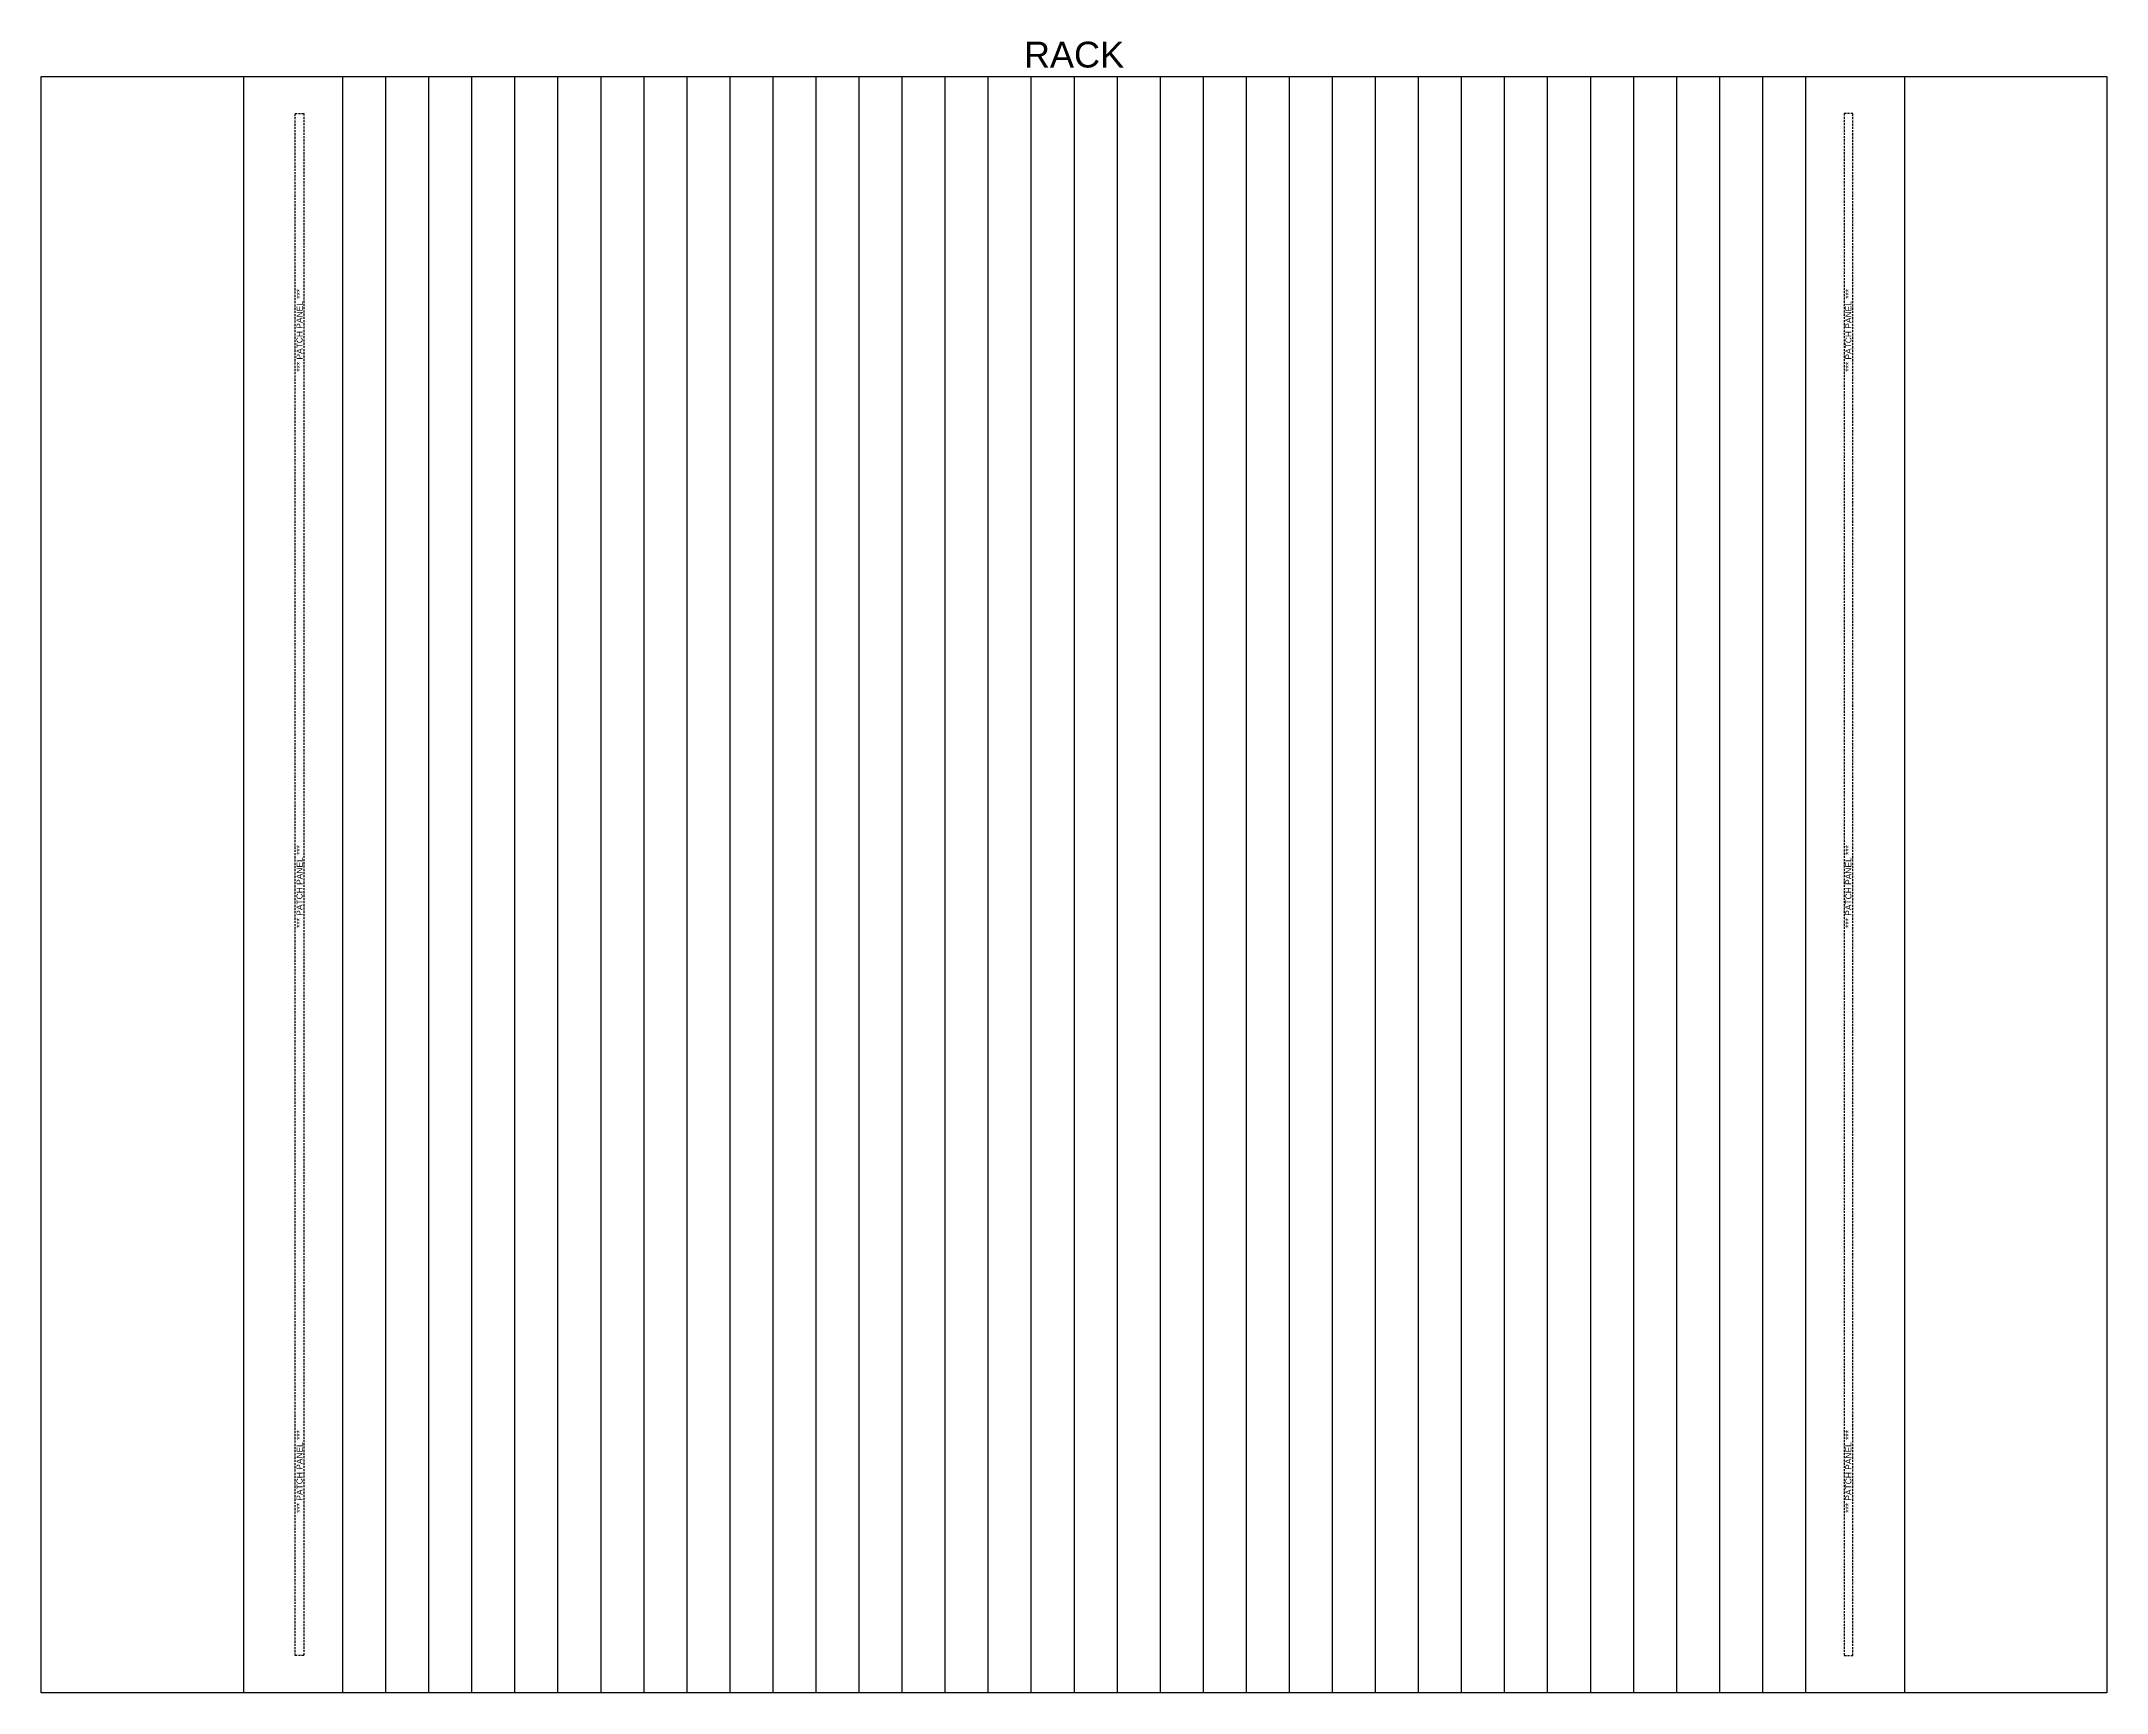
# Model space of a CAD drawing. Header units: millimetres. Extents: x -71336 to -35435, y -26189 to 22712.
# Drawn here: x -68786 to -67586, y -12128 to -11168 of the extents above; entities that cross this region are included whole.
import ezdxf
from ezdxf.enums import TextEntityAlignment as Align

# ---------------------------------------------------------------- set-up
doc = ezdxf.new("R2018")
doc.units = ezdxf.units.MM
doc.linetypes.add('DASHED2', pattern=[0.375, 0.25, -0.125])
for name, color, linetype, plot in [('SC - Guides', 211, 'Continuous', False), ('SC - Titlesheet - Model', 250, 'Continuous', False), ('SC - Xlines', 252, 'Continuous', False)]:
    doc.layers.add(name, color=color, linetype=linetype, plot=plot)
doc.layers.add('SC - Text', color=7, linetype='Continuous')
doc.styles.add('ARIAL', font='arial.ttf')
doc.styles.get("Standard").update_dxf_attribs({"font": 'arial.ttf', "height": 35})

msp = doc.modelspace()

# ---------------------------------------------------------------- texts
at = {"layer": 'SC - Text', "insert": (-68186.022, -11183.854), "char_height": 15, "attachment_point": 8, "style": 'ARIAL'}
msp.add_mtext('\\A1;{\\fSansSerif|b0|i0|c2|p2;\\W1;RACK}', dxfattribs=at)
at = {"layer": 'SC - Text', "char_height": 3.5, "width": 136.51602, "rotation": 90, "style": 'ARIAL'}
for insert, attachment_point in [((-68637.754, -11360.366), 1), ((-67734.291, -11360.366), 7), ((-68637.754, -11683.472), 1), ((-67734.291, -11683.472), 7), ((-68637.754, -12023.264), 1), ((-67734.291, -12023.264), 7)]:
    msp.add_mtext('*** PATCH PANEL ***', dxfattribs=dict(at, insert=insert, attachment_point=attachment_point))

# ---------------------------------------------------------------- blocks, each defined once
blk = doc.blocks.new('*U189')
at = {"layer": 'SC - Guides', "color": 5, "ltscale": 5, "const_width": 2}
for points in [[(-415.5, 1287.42), (-465.5, 1287.42)], [(-415.5, 287), (-465.5, 287)]]:
    blk.add_lwpolyline(points, dxfattribs=at)
at = {"layer": 'SC - Titlesheet - Model', "color": 6, "ltscale": 5, "const_width": 1}
blk.add_lwpolyline([(-365.5, -287), (365.5, -287), (365.5, 287), (-365.5, 287)], close=True, dxfattribs=at)
at = {"ltscale": 5, "style": 'ARIAL'}
blk.add_text('Additions:', height=6, dxfattribs=at).set_placement((-365.5, -297), align=Align.TOP_LEFT)
blk.add_text('Changes:', height=6, dxfattribs=at).set_placement((0, -297), align=Align.TOP_CENTER)
blk.add_text('Omissions:', height=6, dxfattribs=at).set_placement((365.5, -297), align=Align.TOP_RIGHT)
at = {"layer": 'SC - Titlesheet - Model', "color": 5, "lineweight": 30, "ltscale": 5, "flags": 104}
blk.add_attdef('ADDITIONS', text='', height=5, dxfattribs=at).set_placement((-365.5, -312), align=Align.TOP_LEFT)
blk.add_attdef('CHANGES', text='', height=5, dxfattribs=at).set_placement((0, -312), align=Align.TOP_CENTER)
blk.add_attdef('OMISSIONS', text='', height=5, dxfattribs=at).set_placement((365.5, -312), align=Align.TOP_RIGHT)

# ---------------------------------------------------------------- linework, layer by layer
at = {"linetype": 'DASHED2', "ltscale": 5}
for points in [[(-68638.522, -12106.227), (-68638.522, -11210.329), (-68633.522, -11210.329), (-68633.522, -12106.227)], [(-67733.522, -12106.227), (-67733.522, -11210.329), (-67738.522, -11210.329), (-67738.522, -12106.227)]]:
    msp.add_lwpolyline(points, close=True, dxfattribs=at)
at = {"layer": 'SC - Xlines', "ltscale": 5, "transparency": 33554687}
msp.add_lwpolyline([(-68786.022, -11188.851), (-67586.022, -11188.858), (-67586.022, -12127.758), (-68786.022, -12127.751)], close=True, dxfattribs=at)
at = {"layer": 'SC - Xlines', "ltscale": 5}
for points in [[(-68668.522, -11188.854), (-68668.522, -12127.752)], [(-68586.022, -11188.854), (-68586.022, -12127.752)], [(-68536.022, -11188.854), (-68536.022, -12127.752)], [(-68486.022, -11188.854), (-68486.022, -12127.752)], [(-68436.022, -11188.854), (-68436.022, -12127.752)], [(-68386.022, -11188.854), (-68386.022, -12127.752)], [(-68336.022, -11188.854), (-68336.022, -12127.752)], [(-68286.022, -11188.854), (-68286.022, -12127.752)], [(-68236.022, -11188.854), (-68236.022, -12127.752)], [(-68186.022, -11188.854), (-68186.022, -12127.752)], [(-68136.022, -11188.854), (-68136.022, -12127.752)], [(-68086.022, -11188.854), (-68086.022, -12127.752)], [(-68036.022, -11188.854), (-68036.022, -12127.752)], [(-67986.022, -11188.854), (-67986.022, -12127.752)], [(-67936.022, -11188.854), (-67936.022, -12127.752)], [(-67886.022, -11188.854), (-67886.022, -12127.752)], [(-67836.022, -11188.854), (-67836.022, -12127.752)], [(-67786.022, -11188.854), (-67786.022, -12127.752)], [(-67703.522, -11188.854), (-67703.522, -12127.752)]]:
    msp.add_lwpolyline(points, dxfattribs=at)
at = {"layer": 'SC - Xlines', "color": 250, "ltscale": 5}
for points in [[(-68611.022, -11188.854), (-68611.022, -12127.752)], [(-68561.022, -11188.854), (-68561.022, -12127.752)], [(-68511.022, -11188.854), (-68511.022, -12127.752)], [(-68461.022, -11188.854), (-68461.022, -12127.752)], [(-68411.022, -11188.854), (-68411.022, -12127.752)], [(-68361.022, -11188.854), (-68361.022, -12127.752)], [(-68311.022, -11188.854), (-68311.022, -12127.752)], [(-68261.022, -11188.854), (-68261.022, -12127.752)], [(-68211.022, -11188.854), (-68211.022, -12127.752)], [(-68161.022, -11188.854), (-68161.022, -12127.752)], [(-68111.022, -11188.854), (-68111.022, -12127.752)], [(-68061.022, -11188.854), (-68061.022, -12127.752)], [(-68011.022, -11188.854), (-68011.022, -12127.752)], [(-67961.022, -11188.854), (-67961.022, -12127.752)], [(-67911.022, -11188.854), (-67911.022, -12127.752)], [(-67861.022, -11188.854), (-67861.022, -12127.752)], [(-67811.022, -11188.854), (-67811.022, -12127.752)], [(-67761.022, -11188.854), (-67761.022, -12127.752)]]:
    msp.add_lwpolyline(points, dxfattribs=at)

# ---------------------------------------------------------------- block references
ref = msp.add_blockref('*U189', (-67886.022, -13360.212), dxfattribs=dict(xscale=2.792177448794787, yscale=2.792177448794787, zscale=2.792177448794787))
lines = msp.add_mtext('-', dxfattribs={"layer": 'SC - Titlesheet - Model', "color": 5, "ltscale": 5, "insert": (-68906.563, -14231.371), "char_height": 2.5, "attachment_point": 1})
ref.add_attrib('ADDITIONS', '', (-68906.563, -14231.371), dxfattribs={"flags": 104}).embed_mtext(lines)
lines = msp.add_mtext('-', dxfattribs={"layer": 'SC - Titlesheet - Model', "color": 5, "ltscale": 5, "insert": (-66865.481, -14231.371), "char_height": 2.5, "attachment_point": 1})
ref.add_attrib('OMISSIONS', '', (-66865.481, -14231.371), dxfattribs={"flags": 104}).embed_mtext(lines)
lines = msp.add_mtext('-', dxfattribs={"layer": 'SC - Titlesheet - Model', "color": 5, "ltscale": 5, "insert": (-67886.022, -14231.371), "char_height": 2.5, "attachment_point": 1})
ref.add_attrib('CHANGES', '', (-67886.022, -14231.371), dxfattribs={"flags": 104}).embed_mtext(lines)

msp.set_redraw_order([(e.dxf.handle, doc.entitydb.next_handle()) for e in msp.query("TEXT MTEXT ATTDEF DIMENSION ARC_DIMENSION")])  # texts and dimensions are drawn at this point

doc.saveas('drawing.dxf')
